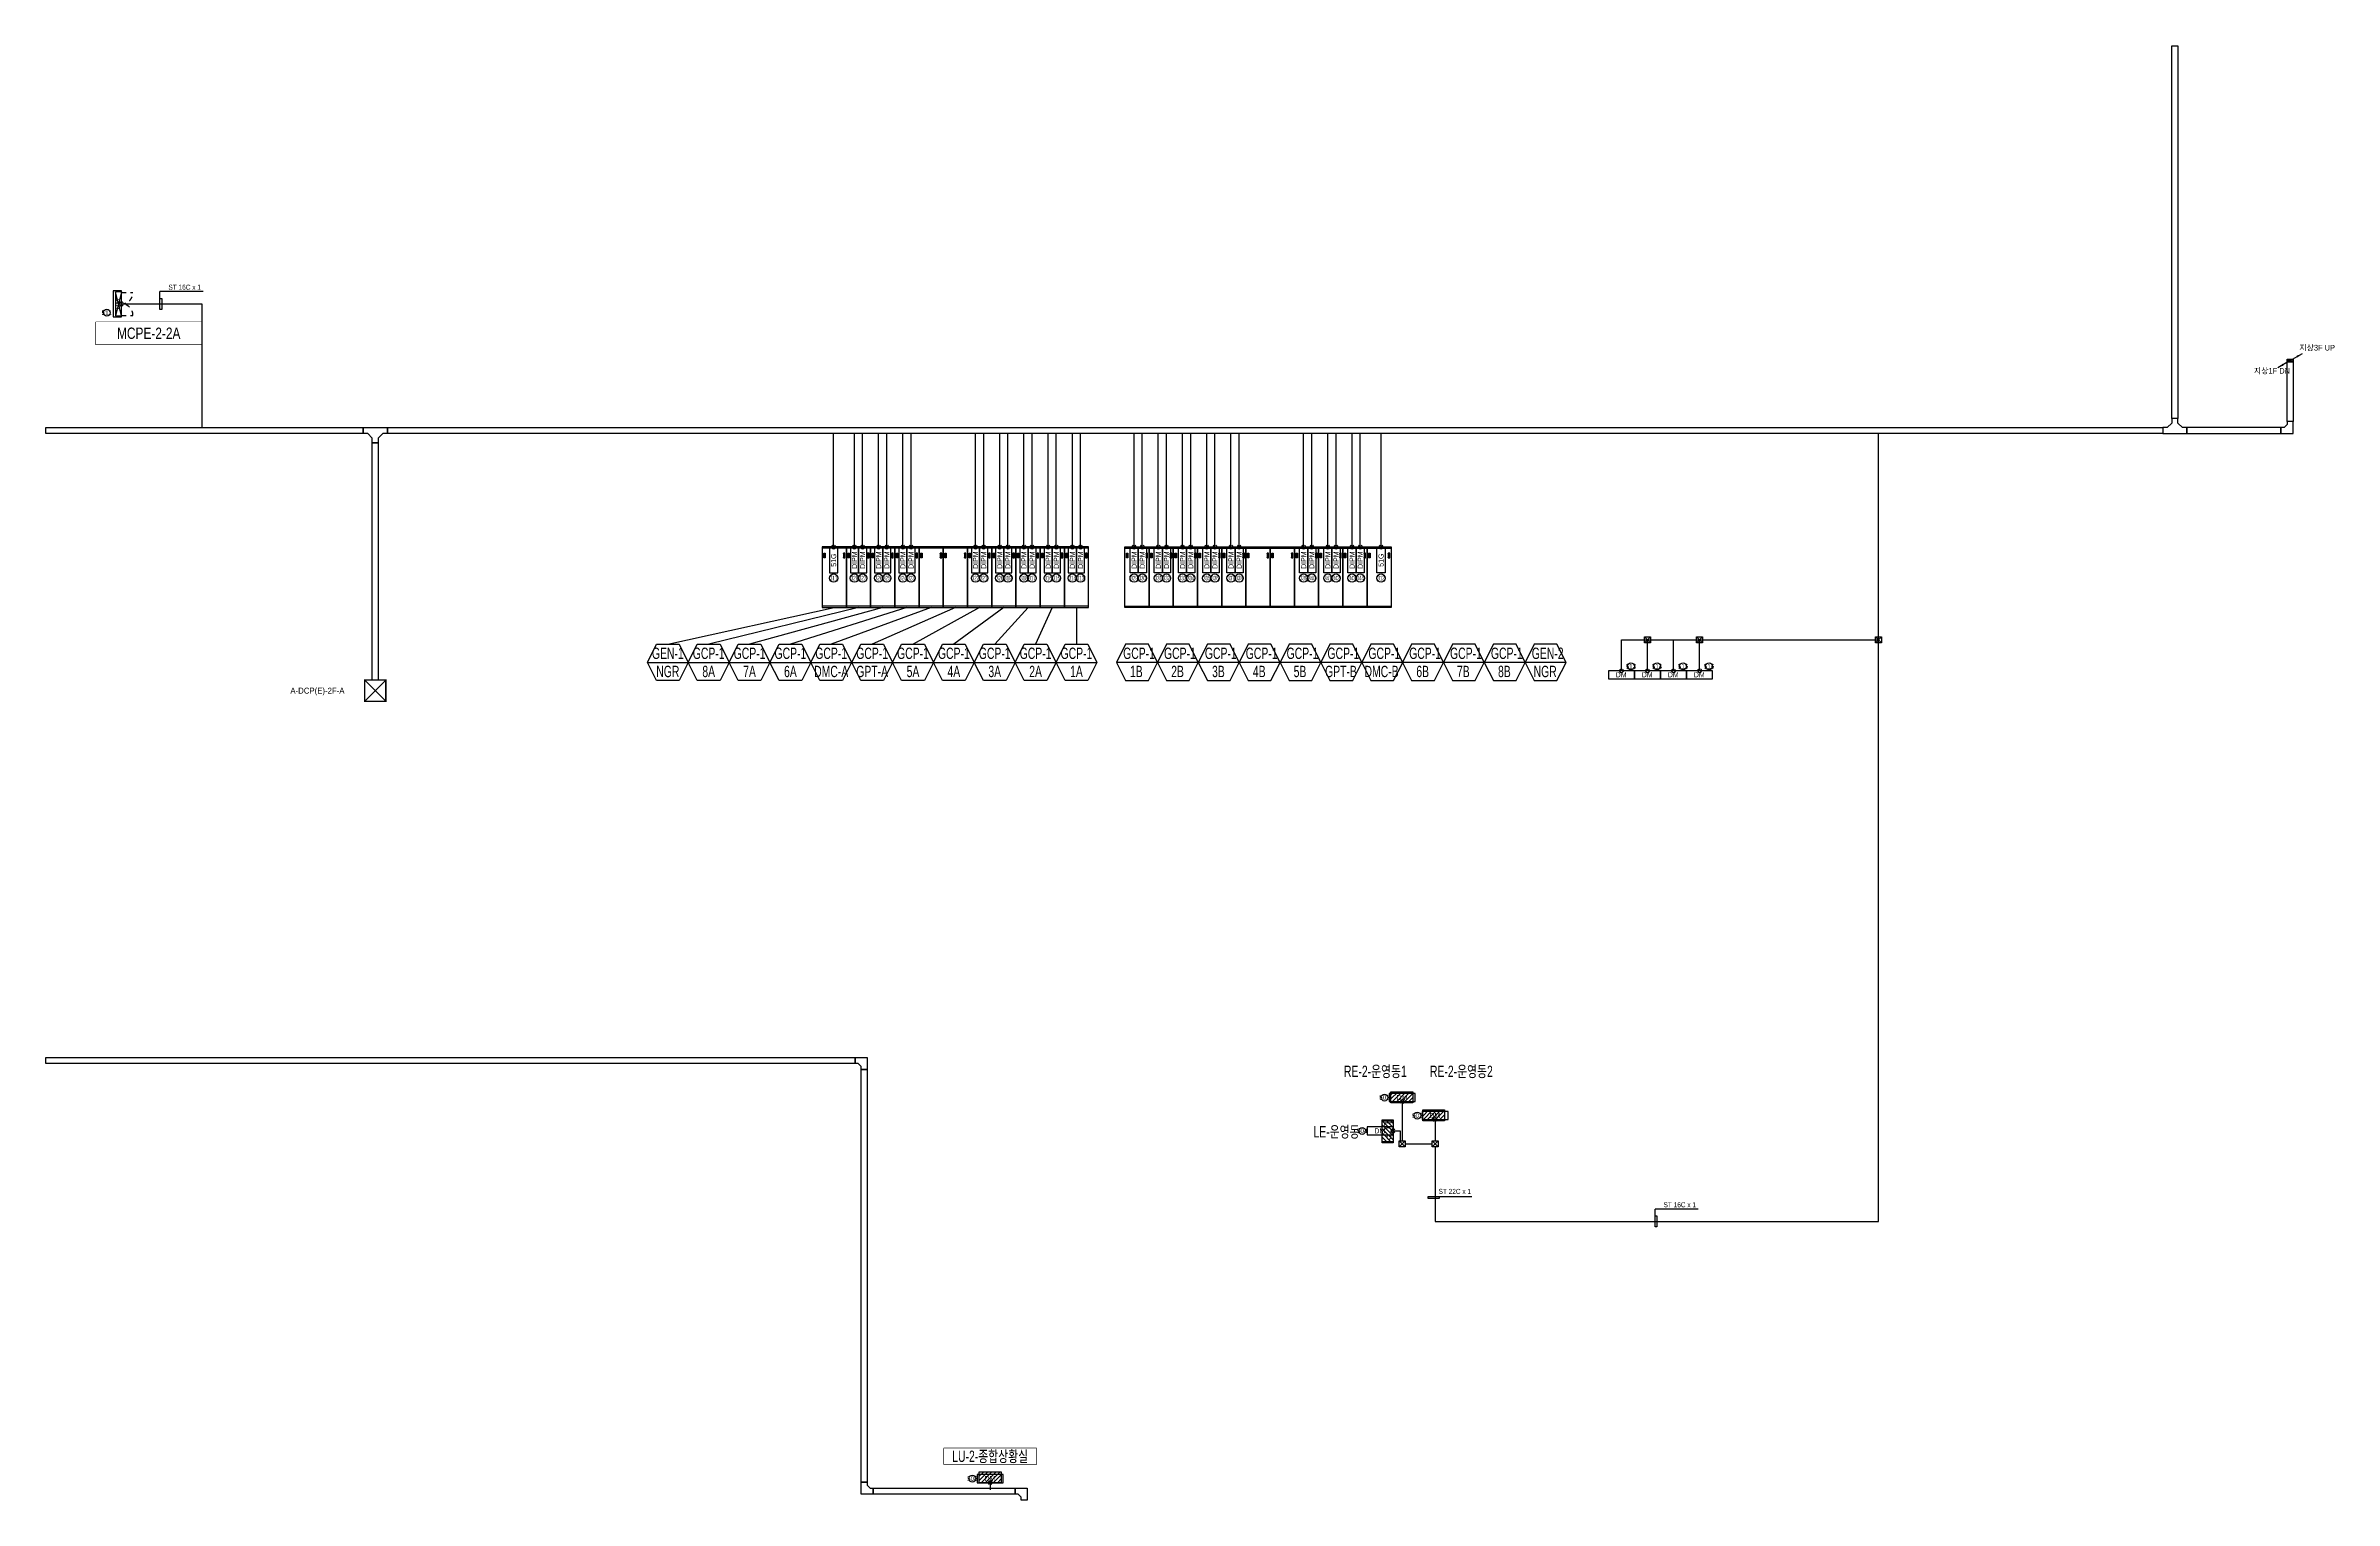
# Model space of a CAD drawing. Header units: millimetres. Extents: x 89450 to 753248, y -530175 to 1209785.
# Drawn here: x 274398 to 350004, y -162539 to -114500 of the extents above; entities that cross this region are included whole.
import ezdxf
from ezdxf.enums import TextEntityAlignment as Align

# ---------------------------------------------------------------- set-up
doc = ezdxf.new("R2010")
doc.units = ezdxf.units.MM
doc.header["$LTSCALE"] = 150
doc.linetypes.add('CONTINOUS', pattern=[0])
doc.linetypes.add('D1', pattern=[3, 1, -1, 1])
for name, color, linetype in [('------00 Switch Gear', 3, 'Continuous'), ('------00 Switch Gear_Number', 1, 'Continuous'), ('------01 Distribution Panel', 3, 'Continuous'), ('------01 Distribution Panel_UPS_Emgency', 232, 'Continuous'), ('------01 Motor Control Panel or Center', 4, 'Continuous'), ('------02 Etc Panel', 3, 'Continuous'), ('-----29 Indicator', 1, 'Continuous'), ('-----99 EPMS CABLE DUCT', 4, 'Continuous'), ('-----99 EPMS CONDUIT', 4, 'Continuous'), ('-----99 EPMS DEVICE', 3, 'Continuous'), ('-----99 EPMS PNL', 6, 'Continuous')]:
    doc.layers.add(name, color=color, linetype=linetype)
doc.styles.add('ELEC', font='')
doc.styles.get('ELEC').set_extended_font_data('Dotum')

# ---------------------------------------------------------------- blocks, each defined once
blk = doc.blocks.new('A02')
h = blk.add_hatch()
h.set_pattern_fill('ANSI31', color=161, scale=25, style=0)
h.set_pattern_definition([(45, (-2000, -19200), (-56.1266, 56.1266), [])])
h.paths.add_polyline_path([(-300, 300), (-300, 0), (300, 0), (300, 300)])
at = {"color": 161}
blk.add_lwpolyline([(300, 0), (-300, 0), (-300, 300), (300, 300)], close=True, dxfattribs=at)
blk = doc.blocks.new('MCP_EQUIPMENT-2')
at = {"color": 161}
for p, q in [((200, 400), (0, -400)), ((200, -400), (0, 400))]:
    blk.add_line(p, q, dxfattribs=at)
at = {"color": 161, "linetype": 'D1'}
for p, q in [((200, 380), (580, 380)), ((200, -380), (580, -380))]:
    blk.add_line(p, q, dxfattribs=at)
at = {"color": 161}
blk.add_lwpolyline([(200, 400), (0, 400), (0, -400), (200, -400)], close=True, dxfattribs=at)
at = {"color": 161, "linetype": 'D1'}
for centre, start, end in [((200, 380), 270, 0), ((200, -380), 0, 90)]:
    blk.add_arc(centre, 380, start, end, dxfattribs=at)
blk = doc.blocks.new('zw$32E')
for p, q in [((100, 0), (0, 0)), ((0, 0), (0, -400)), ((100, -75), (100, 0)), ((175, -150), (100, -75)), ((100, -325), (175, -250)), ((100, -400), (100, -325)), ((250, -150), (175, -150)), ((175, -250), (250, -250)), ((250, -250), (250, -150)), ((0, -400), (100, -400))]:
    blk.add_line(p, q)
blk = doc.blocks.new('A07')
at = {"color": 8}
blk.add_lwpolyline([(-300, 0), (-300, 300), (300, 300), (300, 0)], close=True, dxfattribs=at)
at = {"color": 8, "style": 'ELEC'}
blk.add_text('LCP', height=200, rotation=360, dxfattribs=at).set_placement((0, 150), align=Align.MIDDLE)

msp = doc.modelspace()

# ---------------------------------------------------------------- linework, layer by layer
at = {"layer": '------00 Switch Gear', "color": 161}
for p, q in [((300850, -131090), (300050, -131090)), ((300100, -131410), (300150, -131260)), ((300150, -131410), (300100, -131260)), ((300800, -131410), (300750, -131260)), ((300750, -131410), (300800, -131260)), ((301650, -131090), (300850, -131090)), ((300900, -131410), (300950, -131260)), ((300950, -131410), (300900, -131260)), ((301600, -131410), (301550, -131260)), ((301550, -131410), (301600, -131260)), ((302450, -131090), (301650, -131090)), ((301700, -131410), (301750, -131260)), ((301750, -131410), (301700, -131260)), ((302400, -131410), (302350, -131260)), ((302350, -131410), (302400, -131260)), ((303250, -131090), (302450, -131090)), ((302500, -131410), (302550, -131260)), ((302550, -131410), (302500, -131260)), ((303200, -131410), (303150, -131260)), ((303150, -131410), (303200, -131260)), ((304050, -131090), (303250, -131090)), ((303300, -131410), (303350, -131260)), ((303350, -131410), (303300, -131260)), ((304000, -131410), (303950, -131260)), ((303950, -131410), (304000, -131260)), ((304850, -131090), (304050, -131090)), ((304100, -131410), (304150, -131260)), ((304150, -131410), (304100, -131260)), ((304800, -131410), (304750, -131260)), ((304750, -131410), (304800, -131260)), ((305650, -131090), (304850, -131090)), ((304900, -131410), (304950, -131260)), ((304950, -131410), (304900, -131260)), ((305600, -131410), (305550, -131260)), ((305550, -131410), (305600, -131260)), ((306450, -131090), (305650, -131090)), ((305700, -131410), (305750, -131260)), ((305750, -131410), (305700, -131260)), ((306400, -131410), (306350, -131260)), ((306350, -131410), (306400, -131260)), ((307250, -131090), (306450, -131090)), ((306500, -131410), (306550, -131260)), ((306550, -131410), (306500, -131260)), ((307200, -131410), (307150, -131260)), ((307150, -131410), (307200, -131260)), ((308050, -131090), (307250, -131090)), ((307300, -131410), (307350, -131260)), ((307350, -131410), (307300, -131260)), ((308000, -131410), (307950, -131260)), ((307950, -131410), (308000, -131260)), ((308850, -131090), (308050, -131090)), ((308100, -131410), (308150, -131260)), ((308150, -131410), (308100, -131260)), ((308800, -131410), (308750, -131260)), ((308750, -131410), (308800, -131260)), ((310050, -131090), (310850, -131090)), ((310100, -131410), (310150, -131260)), ((310150, -131410), (310100, -131260)), ((310800, -131410), (310750, -131260)), ((310750, -131410), (310800, -131260)), ((310850, -131090), (311650, -131090)), ((310900, -131410), (310950, -131260)), ((310950, -131410), (310900, -131260)), ((311600, -131410), (311550, -131260)), ((311550, -131410), (311600, -131260)), ((311650, -131090), (312450, -131090)), ((311700, -131410), (311750, -131260)), ((311750, -131410), (311700, -131260)), ((312400, -131410), (312350, -131260)), ((312350, -131410), (312400, -131260)), ((312450, -131090), (313250, -131090)), ((312500, -131410), (312550, -131260)), ((312550, -131410), (312500, -131260)), ((313200, -131410), (313150, -131260)), ((313150, -131410), (313200, -131260)), ((313250, -131090), (314050, -131090)), ((313300, -131410), (313350, -131260)), ((313350, -131410), (313300, -131260)), ((314000, -131410), (313950, -131260)), ((313950, -131410), (314000, -131260)), ((314050, -131090), (314850, -131090)), ((314100, -131410), (314150, -131260)), ((314150, -131410), (314100, -131260)), ((314800, -131410), (314750, -131260)), ((314750, -131410), (314800, -131260)), ((314850, -131090), (315650, -131090)), ((314900, -131410), (314950, -131260)), ((314950, -131410), (314900, -131260)), ((315600, -131410), (315550, -131260)), ((315550, -131410), (315600, -131260)), ((315650, -131090), (316450, -131090)), ((315700, -131410), (315750, -131260)), ((315750, -131410), (315700, -131260)), ((316400, -131410), (316350, -131260)), ((316350, -131410), (316400, -131260)), ((316450, -131090), (317250, -131090)), ((316500, -131410), (316550, -131260)), ((316550, -131410), (316500, -131260)), ((317200, -131410), (317150, -131260)), ((317150, -131410), (317200, -131260)), ((317250, -131090), (318050, -131090)), ((317300, -131410), (317350, -131260)), ((317350, -131410), (317300, -131260)), ((318000, -131410), (317950, -131260)), ((317950, -131410), (318000, -131260)), ((318050, -131090), (318850, -131090)), ((318100, -131410), (318150, -131260)), ((318150, -131410), (318100, -131260)), ((318800, -131410), (318750, -131260)), ((318750, -131410), (318800, -131260)), ((300850, -133008), (300050, -133008)), ((301650, -133008), (300850, -133008)), ((302450, -133008), (301650, -133008)), ((303250, -133008), (302450, -133008)), ((304050, -133008), (303250, -133008)), ((304850, -133008), (304050, -133008)), ((305650, -133008), (304850, -133008)), ((306450, -133008), (305650, -133008)), ((307250, -133008), (306450, -133008)), ((308050, -133008), (307250, -133008)), ((308850, -133008), (308050, -133008)), ((310050, -133008), (310850, -133008)), ((310850, -133008), (311650, -133008)), ((311650, -133008), (312450, -133008)), ((312450, -133008), (313250, -133008)), ((313250, -133008), (314050, -133008)), ((314050, -133008), (314850, -133008)), ((314850, -133008), (315650, -133008)), ((315650, -133008), (316450, -133008)), ((316450, -133008), (317250, -133008)), ((317250, -133008), (318050, -133008)), ((318050, -133008), (318850, -133008))]:
    msp.add_line(p, q, dxfattribs=at)
at = {"layer": '------00 Switch Gear', "color": 161, "elevation": 0}
for points in [[(300850, -131050), (300050, -131050), (300050, -133050), (300850, -133050)], [(300100, -131260), (300150, -131260), (300150, -131410), (300100, -131410)], [(300800, -131260), (300750, -131260), (300750, -131410), (300800, -131410)], [(301650, -131050), (300850, -131050), (300850, -133050), (301650, -133050)], [(300900, -131260), (300950, -131260), (300950, -131410), (300900, -131410)], [(301600, -131260), (301550, -131260), (301550, -131410), (301600, -131410)], [(302450, -131050), (301650, -131050), (301650, -133050), (302450, -133050)], [(301700, -131260), (301750, -131260), (301750, -131410), (301700, -131410)], [(302400, -131260), (302350, -131260), (302350, -131410), (302400, -131410)], [(303250, -131050), (302450, -131050), (302450, -133050), (303250, -133050)], [(302500, -131260), (302550, -131260), (302550, -131410), (302500, -131410)], [(303200, -131260), (303150, -131260), (303150, -131410), (303200, -131410)], [(304050, -131050), (303250, -131050), (303250, -133050), (304050, -133050)], [(303300, -131260), (303350, -131260), (303350, -131410), (303300, -131410)], [(304000, -131260), (303950, -131260), (303950, -131410), (304000, -131410)], [(304850, -131050), (304050, -131050), (304050, -133050), (304850, -133050)], [(304100, -131260), (304150, -131260), (304150, -131410), (304100, -131410)], [(304800, -131260), (304750, -131260), (304750, -131410), (304800, -131410)], [(305650, -131050), (304850, -131050), (304850, -133050), (305650, -133050)], [(304900, -131260), (304950, -131260), (304950, -131410), (304900, -131410)], [(305600, -131260), (305550, -131260), (305550, -131410), (305600, -131410)], [(306450, -131050), (305650, -131050), (305650, -133050), (306450, -133050)], [(305700, -131260), (305750, -131260), (305750, -131410), (305700, -131410)], [(306400, -131260), (306350, -131260), (306350, -131410), (306400, -131410)], [(307250, -131050), (306450, -131050), (306450, -133050), (307250, -133050)], [(306500, -131260), (306550, -131260), (306550, -131410), (306500, -131410)], [(307200, -131260), (307150, -131260), (307150, -131410), (307200, -131410)], [(308050, -131050), (307250, -131050), (307250, -133050), (308050, -133050)], [(307300, -131260), (307350, -131260), (307350, -131410), (307300, -131410)], [(308000, -131260), (307950, -131260), (307950, -131410), (308000, -131410)], [(308850, -131050), (308050, -131050), (308050, -133050), (308850, -133050)], [(308100, -131260), (308150, -131260), (308150, -131410), (308100, -131410)], [(308800, -131260), (308750, -131260), (308750, -131410), (308800, -131410)], [(310050, -131050), (310850, -131050), (310850, -133050), (310050, -133050)], [(310100, -131260), (310150, -131260), (310150, -131410), (310100, -131410)], [(310800, -131260), (310750, -131260), (310750, -131410), (310800, -131410)], [(310850, -131050), (311650, -131050), (311650, -133050), (310850, -133050)], [(310900, -131260), (310950, -131260), (310950, -131410), (310900, -131410)], [(311600, -131260), (311550, -131260), (311550, -131410), (311600, -131410)], [(311650, -131050), (312450, -131050), (312450, -133050), (311650, -133050)], [(311700, -131260), (311750, -131260), (311750, -131410), (311700, -131410)], [(312400, -131260), (312350, -131260), (312350, -131410), (312400, -131410)], [(312450, -131050), (313250, -131050), (313250, -133050), (312450, -133050)], [(312500, -131260), (312550, -131260), (312550, -131410), (312500, -131410)], [(313200, -131260), (313150, -131260), (313150, -131410), (313200, -131410)], [(313250, -131050), (314050, -131050), (314050, -133050), (313250, -133050)], [(313300, -131260), (313350, -131260), (313350, -131410), (313300, -131410)], [(314000, -131260), (313950, -131260), (313950, -131410), (314000, -131410)], [(314050, -131050), (314850, -131050), (314850, -133050), (314050, -133050)], [(314100, -131260), (314150, -131260), (314150, -131410), (314100, -131410)], [(314800, -131260), (314750, -131260), (314750, -131410), (314800, -131410)], [(314850, -131050), (315650, -131050), (315650, -133050), (314850, -133050)], [(314900, -131260), (314950, -131260), (314950, -131410), (314900, -131410)], [(315600, -131260), (315550, -131260), (315550, -131410), (315600, -131410)], [(315650, -131050), (316450, -131050), (316450, -133050), (315650, -133050)], [(315700, -131260), (315750, -131260), (315750, -131410), (315700, -131410)], [(316400, -131260), (316350, -131260), (316350, -131410), (316400, -131410)], [(316450, -131050), (317250, -131050), (317250, -133050), (316450, -133050)], [(316500, -131260), (316550, -131260), (316550, -131410), (316500, -131410)], [(317200, -131260), (317150, -131260), (317150, -131410), (317200, -131410)], [(317250, -131050), (318050, -131050), (318050, -133050), (317250, -133050)], [(317300, -131260), (317350, -131260), (317350, -131410), (317300, -131410)], [(318000, -131260), (317950, -131260), (317950, -131410), (318000, -131410)], [(318050, -131050), (318850, -131050), (318850, -133050), (318050, -133050)], [(318100, -131260), (318150, -131260), (318150, -131410), (318100, -131410)], [(318800, -131260), (318750, -131260), (318750, -131410), (318800, -131410)]]:
    msp.add_lwpolyline(points, close=True, dxfattribs=at)
at = {"layer": '------00 Switch Gear_Number', "color": 1, "elevation": 0}
for points in [[(294275, -134866), (295625, -134866), (295326, -135466), (294574, -135466), (294275, -134866), (294574, -134266), (295326, -134266), (295625, -134866)], [(295625, -134866), (296975, -134866), (296676, -135466), (295924, -135466), (295625, -134866), (295924, -134266), (296676, -134266), (296975, -134866)], [(296975, -134866), (298325, -134866), (298026, -135466), (297274, -135466), (296975, -134866), (297274, -134266), (298026, -134266), (298325, -134866)], [(298325, -134866), (299675, -134866), (299376, -135466), (298624, -135466), (298325, -134866), (298624, -134266), (299376, -134266), (299675, -134866)], [(299672, -134866), (301022, -134866), (300723, -135466), (299971, -135466), (299672, -134866), (299971, -134266), (300723, -134266), (301022, -134866)], [(301025, -134866), (302375, -134866), (302076, -135466), (301324, -135466), (301025, -134866), (301324, -134266), (302076, -134266), (302375, -134866)], [(302375, -134866), (303725, -134866), (303426, -135466), (302674, -135466), (302375, -134866), (302674, -134266), (303426, -134266), (303725, -134866)], [(303725, -134866), (305075, -134866), (304776, -135466), (304024, -135466), (303725, -134866), (304024, -134266), (304776, -134266), (305075, -134866)], [(305075, -134866), (306425, -134866), (306126, -135466), (305374, -135466), (305075, -134866), (305374, -134266), (306126, -134266), (306425, -134866)], [(306425, -134866), (307775, -134866), (307476, -135466), (306724, -135466), (306425, -134866), (306724, -134266), (307476, -134266), (307775, -134866)], [(307775, -134866), (309125, -134866), (308826, -135466), (308074, -135466), (307775, -134866), (308074, -134266), (308826, -134266), (309125, -134866)], [(311125, -134866), (309775, -134866), (310074, -135466), (310826, -135466), (311125, -134866), (310826, -134266), (310074, -134266), (309775, -134866)], [(312475, -134866), (311125, -134866), (311424, -135466), (312176, -135466), (312475, -134866), (312176, -134266), (311424, -134266), (311125, -134866)], [(313825, -134866), (312475, -134866), (312774, -135466), (313526, -135466), (313825, -134866), (313526, -134266), (312774, -134266), (312475, -134866)], [(315175, -134866), (313825, -134866), (314124, -135466), (314876, -135466), (315175, -134866), (314876, -134266), (314124, -134266), (313825, -134866)], [(316525, -134866), (315175, -134866), (315474, -135466), (316226, -135466), (316525, -134866), (316226, -134266), (315474, -134266), (315175, -134866)], [(317875, -134866), (316525, -134866), (316824, -135466), (317576, -135466), (317875, -134866), (317576, -134266), (316824, -134266), (316525, -134866)], [(319228, -134866), (317878, -134866), (318177, -135466), (318929, -135466), (319228, -134866), (318929, -134266), (318177, -134266), (317878, -134866)], [(320575, -134866), (319225, -134866), (319524, -135466), (320276, -135466), (320575, -134866), (320276, -134266), (319524, -134266), (319225, -134866)], [(321925, -134866), (320575, -134866), (320874, -135466), (321626, -135466), (321925, -134866), (321626, -134266), (320874, -134266), (320575, -134866)], [(323275, -134866), (321925, -134866), (322224, -135466), (322976, -135466), (323275, -134866), (322976, -134266), (322224, -134266), (321925, -134866)], [(324625, -134866), (323275, -134866), (323574, -135466), (324326, -135466), (324625, -134866), (324326, -134266), (323574, -134266), (323275, -134866)]]:
    msp.add_lwpolyline(points, dxfattribs=at)
at = {"layer": '------01 Distribution Panel_UPS_Emgency', "color": 1, "elevation": 0}
msp.add_lwpolyline([(304073, -161350), (307128, -161350), (307128, -160825), (304073, -160825)], close=True, dxfattribs=at)
at = {"layer": '------01 Motor Control Panel or Center', "linetype": 'CONTINOUS', "elevation": 0}
msp.add_lwpolyline([(279552, -123625), (279552, -124365), (276048, -124365), (276048, -123625)], close=True, dxfattribs=at)
at = {"layer": '-----29 Indicator'}
for centre, radius in [((300427, -132082), 136), ((301115, -132082), 136), ((301385, -132082), 136), ((301915, -132082), 136), ((302185, -132082), 136), ((302715, -132082), 136), ((302985, -132082), 136), ((305115, -132082), 136), ((305385, -132082), 136), ((305915, -132082), 136), ((306185, -132082), 136), ((306715, -132082), 136), ((306985, -132082), 136), ((307515, -132082), 136), ((307785, -132082), 136), ((308315, -132082), 136), ((308585, -132082), 136), ((310355, -132082), 136), ((310625, -132082), 136), ((311155, -132082), 136), ((311425, -132082), 136), ((311955, -132082), 136), ((312225, -132082), 136), ((312755, -132082), 136), ((313025, -132082), 136), ((313555, -132082), 136), ((313825, -132082), 136), ((315955, -132082), 136), ((316225, -132082), 136), ((316755, -132082), 136), ((317025, -132082), 136), ((317555, -132082), 136), ((317825, -132082), 136), ((318513, -132082), 136), ((326770, -134996), 114), ((327631, -134996), 114), ((328491, -134996), 114), ((329351, -134996), 114), ((318626, -149239), 114), ((319710, -149834), 114)]:
    msp.add_circle(centre, radius, dxfattribs=at)
at = {"layer": '-----99 EPMS CABLE DUCT'}
for p, q in [((348545, -124900), (348951, -124666)), ((348545, -124900), (348139, -125134)), ((348455, -124860), (348635, -124940)), ((348455, -124940), (348635, -124860)), ((326456, -134124), (334949, -134124))]:
    msp.add_line(p, q, dxfattribs=at)
for points in [[(344639, -114500), (344839, -114500), (344839, -126811), (344639, -126811)], [(348445, -124850), (348645, -124850), (348645, -126911), (348445, -126911)], [(285185, -127611), (285385, -127611), (285385, -135450), (285185, -135450)], [(274398, -147916), (301135, -147916), (301135, -148116), (274398, -148116)], [(301335, -148316), (301535, -148316), (301535, -161939), (301335, -161939)], [(301735, -162139), (306425, -162139), (306425, -162339), (301735, -162339)]]:
    msp.add_lwpolyline(points, close=True, dxfattribs=at)
at = {"layer": '-----99 EPMS CABLE DUCT', "elevation": 0}
for points in [[(348951, -124666, 0, 70, 0), (348775, -124767, 40, 40, 0)], [(348139, -125134, 0, 70, 0), (348315, -125033, 40, 40, 0)]]:
    msp.add_lwpolyline(points, format="xyseb", dxfattribs=at)
for points in [[(348445, -124850), (348645, -124850), (348645, -124950), (348445, -124950)], [(348455, -124860), (348635, -124860), (348635, -124940), (348455, -124940)], [(274398, -127111), (284885, -127111), (284885, -127311), (274398, -127311)], [(285685, -127111), (344339, -127111), (344339, -127311), (285685, -127311)], [(348245, -127111), (345139, -127111), (345139, -127311), (348245, -127311)]]:
    msp.add_lwpolyline(points, close=True, dxfattribs=at)
msp.add_lwpolyline([(348245, -127111), (348245, -127311), (348645, -127311), (348645, -126911), (348445, -126911), (348445, -127011), (348345, -127111), (348245, -127111)], dxfattribs=at)
at = {"layer": '-----99 EPMS CABLE DUCT'}
for points in [[(301135, -148116), (301135, -147916), (301535, -147916), (301535, -148316), (301335, -148316), (301335, -148216), (301235, -148116), (301135, -148116)], [(301735, -162139), (301735, -162339), (301335, -162339), (301335, -161939), (301535, -161939), (301535, -162039), (301635, -162139), (301735, -162139)], [(306425, -162339), (306425, -162139), (306825, -162139), (306825, -162539), (306625, -162539), (306625, -162439), (306525, -162339), (306425, -162339)]]:
    msp.add_lwpolyline(points, dxfattribs=at)
msp.add_circle((348545, -124900), 10, dxfattribs=at)
at = {"layer": '-----99 EPMS CONDUIT'}
for p, q in [((276900, -123025), (279556, -123025)), ((278168, -123207), (278168, -122616)), ((279596, -122616), (278168, -122616)), ((300427, -131050), (300427, -127311, 0)), ((301115, -131050), (301115, -127311, 0)), ((301385, -131050), (301385, -127311, 0)), ((301915, -131050), (301915, -127311, 0)), ((302185, -131050), (302185, -127311, 0)), ((302715, -131050), (302715, -127311, 0)), ((302985, -131050), (302985, -127311, 0)), ((305115, -131050), (305115, -127311, 0)), ((305385, -131050), (305385, -127311, 0)), ((305915, -131050), (305915, -127311, 0)), ((306185, -131050), (306185, -127311, 0)), ((306715, -131050), (306715, -127311, 0)), ((306985, -131050), (306985, -127311, 0)), ((307515, -131050), (307515, -127311, 0)), ((307785, -131050), (307785, -127311, 0)), ((308315, -131050), (308315, -127311, 0)), ((308585, -131050), (308585, -127311, 0)), ((310355, -131050), (310355, -127311, 0)), ((310625, -131050), (310625, -127311, 0)), ((311155, -131050), (311155, -127311, 0)), ((311425, -131050), (311425, -127311, 0)), ((311955, -131050), (311955, -127311, 0)), ((312225, -131050), (312225, -127311, 0)), ((312755, -131050), (312755, -127311, 0)), ((313025, -131050), (313025, -127311, 0)), ((313555, -131050), (313555, -127311, 0)), ((313825, -131050), (313825, -127311, 0)), ((315955, -131050), (315955, -127311, 0)), ((316225, -131050), (316225, -127311, 0)), ((316755, -131050), (316755, -127311, 0)), ((317025, -131050), (317025, -127311, 0)), ((317555, -131050), (317555, -127311, 0)), ((317825, -131050), (317825, -127311, 0)), ((318513, -131050), (318513, -127311, 0)), ((334949, -153331), (334949, -127311)), ((326456, -135140), (326456, -134124)), ((327416, -134024), (327216, -134224)), ((327216, -134024), (327416, -134224)), ((327316, -135140), (327316, -134124)), ((328176, -135140), (328176, -134124)), ((329136, -134024), (328936, -134224)), ((328936, -134024), (329136, -134224)), ((329036, -135140), (329036, -134124)), ((335049, -134024), (334849, -134224)), ((334849, -134024), (335049, -134224)), ((319215, -149373), (319215, -150671)), ((318910, -150340), (319143, -150340)), ((319143, -150340), (319143, -150671)), ((320299, -149969), (320299, -150671)), ((319315, -150671), (319115, -150871)), ((319115, -150671), (319315, -150871)), ((319315, -150771), (320199, -150771)), ((320399, -150671), (320199, -150871)), ((320199, -150671), (320399, -150871)), ((320299, -150871), (320299, -153331)), ((320072, -152510), (321507, -152510)), ((320299, -153331), (334949, -153331)), ((327564, -153513), (327564, -152923)), ((328992, -152923), (327564, -152923)), ((305600, -161960), (305600, -162193))]:
    msp.add_line(p, q, dxfattribs=at)
at = {"layer": '-----99 EPMS CONDUIT', "elevation": 0}
for points in [[(278168, -123207), (278168, -122843), (278228, -122843), (278228, -123207)], [(327216, -134024), (327416, -134024), (327416, -134224), (327216, -134224)], [(328936, -134024), (329136, -134024), (329136, -134224), (328936, -134224)], [(334849, -134024), (335049, -134024), (335049, -134224), (334849, -134224)], [(319115, -150671), (319315, -150671), (319315, -150871), (319115, -150871)], [(320199, -150671), (320399, -150671), (320399, -150871), (320199, -150871)], [(320072, -152510), (320435, -152510), (320435, -152570), (320072, -152570)], [(327564, -153513), (327564, -153150), (327624, -153150), (327624, -153513)]]:
    msp.add_lwpolyline(points, close=True, dxfattribs=at)
at = {"layer": '-----99 EPMS CONDUIT'}
for centre, start, end in [((276900, -123025), 30, 330), ((300427, -131050), 120, 60), ((301115, -131050), 120, 60), ((301385, -131050), 120, 60), ((301915, -131050), 120, 60), ((302185, -131050), 120, 60), ((302715, -131050), 120, 60), ((302985, -131050), 120, 60), ((305115, -131050), 120, 60), ((305385, -131050), 120, 60), ((305915, -131050), 120, 60), ((306185, -131050), 120, 60), ((306715, -131050), 120, 60), ((306985, -131050), 120, 60), ((307515, -131050), 120, 60), ((307785, -131050), 120, 60), ((308315, -131050), 120, 60), ((308585, -131050), 120, 60), ((310355, -131050), 120, 60), ((310625, -131050), 120, 60), ((311155, -131050), 120, 60), ((311425, -131050), 120, 60), ((311955, -131050), 120, 60), ((312225, -131050), 120, 60), ((312755, -131050), 120, 60), ((313025, -131050), 120, 60), ((313555, -131050), 120, 60), ((313825, -131050), 120, 60), ((315955, -131050), 120, 60), ((316225, -131050), 120, 60), ((316755, -131050), 120, 60), ((317025, -131050), 120, 60), ((317555, -131050), 120, 60), ((317825, -131050), 120, 60), ((318513, -131050), 120, 60), ((326456, -135140), 120, 60), ((327316, -135140), 120, 60), ((328176, -135140), 120, 60), ((329036, -135140), 120, 60), ((319215, -149373), 300, 240), ((318910, -150340), 30, 330), ((320299, -149969), 300, 240), ((305600, -161960), 300, 240)]:
    msp.add_arc(centre, 63.8, start, end, dxfattribs=at)
at = {"layer": '-----99 EPMS DEVICE', "elevation": 0}
for points in [[(300293, -131050), (300293, -131910), (300562, -131910), (300562, -131050)], [(300980, -131050), (300980, -131910), (301250, -131910), (301250, -131050)], [(301250, -131050), (301250, -131910), (301520, -131910), (301520, -131050)], [(301780, -131050), (301780, -131910), (302050, -131910), (302050, -131050)], [(302050, -131050), (302050, -131910), (302320, -131910), (302320, -131050)], [(302580, -131050), (302580, -131910), (302850, -131910), (302850, -131050)], [(302850, -131050), (302850, -131910), (303120, -131910), (303120, -131050)], [(304980, -131050), (304980, -131910), (305250, -131910), (305250, -131050)], [(305250, -131050), (305250, -131910), (305520, -131910), (305520, -131050)], [(305780, -131050), (305780, -131910), (306050, -131910), (306050, -131050)], [(306050, -131050), (306050, -131910), (306320, -131910), (306320, -131050)], [(306580, -131050), (306580, -131910), (306850, -131910), (306850, -131050)], [(306850, -131050), (306850, -131910), (307120, -131910), (307120, -131050)], [(307380, -131050), (307380, -131910), (307650, -131910), (307650, -131050)], [(307650, -131050), (307650, -131910), (307920, -131910), (307920, -131050)], [(308180, -131050), (308180, -131910), (308450, -131910), (308450, -131050)], [(308450, -131050), (308450, -131910), (308720, -131910), (308720, -131050)], [(310490, -131050), (310490, -131910), (310220, -131910), (310220, -131050)], [(310760, -131050), (310760, -131910), (310490, -131910), (310490, -131050)], [(311290, -131050), (311290, -131910), (311020, -131910), (311020, -131050)], [(311560, -131050), (311560, -131910), (311290, -131910), (311290, -131050)], [(312090, -131050), (312090, -131910), (311820, -131910), (311820, -131050)], [(312360, -131050), (312360, -131910), (312090, -131910), (312090, -131050)], [(312890, -131050), (312890, -131910), (312620, -131910), (312620, -131050)], [(313160, -131050), (313160, -131910), (312890, -131910), (312890, -131050)], [(313690, -131050), (313690, -131910), (313420, -131910), (313420, -131050)], [(313960, -131050), (313960, -131910), (313690, -131910), (313690, -131050)], [(316090, -131050), (316090, -131910), (315820, -131910), (315820, -131050)], [(316360, -131050), (316360, -131910), (316090, -131910), (316090, -131050)], [(316890, -131050), (316890, -131910), (316620, -131910), (316620, -131050)], [(317160, -131050), (317160, -131910), (316890, -131910), (316890, -131050)], [(317690, -131050), (317690, -131910), (317420, -131910), (317420, -131050)], [(317960, -131050), (317960, -131910), (317690, -131910), (317690, -131050)], [(318648, -131050), (318648, -131910), (318378, -131910), (318378, -131050)]]:
    msp.add_lwpolyline(points, close=True, dxfattribs=at)
at = {"layer": '-----99 EPMS DEVICE', "color": 2, "elevation": 0}
for points in [[(326886, -135140), (326026, -135140), (326026, -135410), (326886, -135410)], [(327746, -135140), (326886, -135140), (326886, -135410), (327746, -135410)], [(328606, -135140), (327746, -135140), (327746, -135410), (328606, -135410)], [(329466, -135140), (328606, -135140), (328606, -135410), (329466, -135410)], [(319645, -149104), (318785, -149104), (318785, -149373), (319645, -149373)], [(320729, -149699), (319869, -149699), (319869, -149969), (320729, -149969)]]:
    msp.add_lwpolyline(points, close=True, dxfattribs=at)
at = {"layer": '-----99 EPMS PNL'}
for p, q in [((284935, -135450), (285635, -136150)), ((284935, -136150), (285635, -135450))]:
    msp.add_line(p, q, dxfattribs=at)
at = {"layer": '-----99 EPMS PNL', "const_width": 1, "elevation": 0}
msp.add_lwpolyline([(282289, -135981), (282289, -135620), (284460, -135620), (284460, -135981)], close=True, dxfattribs=at)
at = {"layer": '-----99 EPMS PNL', "const_width": 50}
msp.add_lwpolyline([(284935, -135450), (285635, -135450), (285635, -136150), (284935, -136150)], close=True, dxfattribs=at)
for p, q in [((294950, -134266), (300450, -133050)), ((301250, -133050), (296300, -134266)), ((302050, -133050), (297650, -134266)), ((302850, -133050), (299000, -134266)), ((303650, -133050), (300347, -134266)), ((304450, -133050), (301700, -134266)), ((305250, -133050), (303050, -134266)), ((306050, -133050), (304400, -134266)), ((306850, -133050), (305750, -134266)), ((307650, -133050), (307100, -134266)), ((308450, -133050), (308450, -134266))]:
    msp.add_line(p, q)

# ---------------------------------------------------------------- block references
at = {"layer": '------01 Distribution Panel', "xscale": 1.2, "yscale": 1.2, "zscale": 1.2}
for p in [(319200, -149410), (320250, -150010)]:
    msp.add_blockref('A02', p, dxfattribs=at)
at = {"layer": '------01 Distribution Panel_UPS_Emgency', "xscale": 1.2, "yscale": 1.2, "zscale": 1.2, "rotation": 180}
msp.add_blockref('A02', (305600, -161600), dxfattribs=at)
at = {"layer": '-----99 EPMS CABLE DUCT', "yscale": 2, "zscale": 2}
for p, xscale, rotation in [((344339, -127311), 2, 90.00000000000001), ((284885, -127111), -2, 89.99999999999993)]:
    msp.add_blockref('zw$32E', p, dxfattribs=dict(at, xscale=xscale, rotation=rotation))

# ---------------------------------------------------------------- texts
at = {"layer": '------00 Switch Gear_Number', "color": 7, "style": 'ELEC', "width": 0.7}
for s, p in [('GEN-1', (294950, -134566)), ('GCP-1', (296300, -134566)), ('GCP-1', (297650, -134566)), ('GCP-1', (299000, -134566)), ('GCP-1', (300347, -134566)), ('GCP-1', (301700, -134566)), ('GCP-1', (303050, -134566)), ('GCP-1', (304400, -134566)), ('GCP-1', (305750, -134566)), ('GCP-1', (307100, -134566)), ('GCP-1', (308450, -134566)), ('GCP-1', (310518, -134566)), ('GCP-1', (311868, -134566)), ('GCP-1', (313218, -134566)), ('GCP-1', (314568, -134566)), ('GCP-1', (315918, -134566)), ('GCP-1', (317268, -134566)), ('GCP-1', (318621, -134566)), ('GCP-1', (319968, -134566)), ('GCP-1', (321318, -134566)), ('GCP-1', (322668, -134566)), ('GEN-2', (324018, -134566)), ('NGR', (294950, -135166)), ('8A', (296300, -135166)), ('7A', (297650, -135166)), ('6A', (299000, -135166)), ('DMC-A', (300347, -135166)), ('GPT-A', (301700, -135166)), ('5A', (303050, -135166)), ('4A', (304400, -135166)), ('3A', (305750, -135166)), ('2A', (307100, -135166)), ('1A', (308450, -135166)), ('1B', (310428, -135166)), ('2B', (311790, -135166)), ('3B', (313140, -135166)), ('4B', (314489, -135166)), ('5B', (315836, -135166)), ('GPT-B', (317189, -135166)), ('DMC-B', (318530, -135166)), ('6B', (319888, -135166)), ('7B', (321231, -135166)), ('8B', (322588, -135166)), ('NGR', (323936, -135166))]:
    msp.add_text(s, height=375, dxfattribs=at).set_placement(p, align=Align.MIDDLE_CENTER)
at = {"layer": '-----29 Indicator', "style": 'ELEC', "width": 0.6}
for s, p in [('311', (300427, -132082)), ('328', (301115, -132082)), ('327', (301385, -132082)), ('326', (301915, -132082)), ('325', (302185, -132082)), ('324', (302715, -132082)), ('323', (302985, -132082)), ('322', (305115, -132082)), ('321', (305385, -132082)), ('320', (305915, -132082)), ('319', (306185, -132082)), ('318', (306715, -132082)), ('317', (306985, -132082)), ('316', (307515, -132082)), ('315', (307785, -132082)), ('314', (308315, -132082)), ('313', (308585, -132082)), ('329', (310355, -132082)), ('330', (310625, -132082)), ('331', (311155, -132082)), ('332', (311425, -132082)), ('333', (311955, -132082)), ('334', (312225, -132082)), ('335', (312755, -132082)), ('336', (313025, -132082)), ('337', (313555, -132082)), ('338', (313825, -132082)), ('339', (315955, -132082)), ('340', (316225, -132082)), ('341', (316755, -132082)), ('342', (317025, -132082)), ('343', (317555, -132082)), ('344', (317825, -132082)), ('312', (318513, -132082))]:
    msp.add_text(s, height=150, rotation=360, dxfattribs=at).set_placement(p, align=Align.MIDDLE_CENTER)
at = {"layer": '-----29 Indicator', "style": 'ELEC'}
for s, p in [('513', (326770, -134996)), ('514', (327631, -134996)), ('515', (328491, -134996)), ('516', (329351, -134996))]:
    msp.add_text(s, height=150, rotation=360, dxfattribs=at).set_placement(p, align=Align.MIDDLE_CENTER)
for s, p in [('501', (318626, -149239)), ('502', (319710, -149834)), ('508', (305011, -161825))]:
    msp.add_text(s, height=150, dxfattribs=at).set_placement(p, align=Align.MIDDLE_CENTER)
at = {"layer": '-----99 EPMS CABLE DUCT', "style": 'ELEC'}
for s, p in [('지상3F UP', (348850, -124566)), ('지상1F DN', (347349, -125331))]:
    msp.add_text(s, height=187.7, dxfattribs=at).set_placement(p)
at = {"layer": '-----99 EPMS CONDUIT', "style": 'ELEC', "width": 0.8}
for s, p in [('ST 16C x 1', (278988, -122474)), ('ST 22C x 1', (320950, -152339)), ('ST 16C x 1', (328383, -152780))]:
    msp.add_text(s, height=168, dxfattribs=at).set_placement(p, align=Align.MIDDLE_CENTER)
at = {"layer": '-----99 EPMS DEVICE', "color": 2, "style": 'ELEC', "width": 0.9}
msp.add_text('DM', height=168, rotation=90, dxfattribs=at).set_placement((276765, -123034), align=Align.MIDDLE)
at = {"layer": '-----99 EPMS DEVICE', "style": 'ELEC', "width": 0.9}
for s, p in [('51G', (300427, -131489)), ('DIPM', (301115, -131489)), ('DIPM', (301384, -131489)), ('DIPM', (301915, -131489)), ('DIPM', (302184, -131489)), ('DIPM', (302715, -131489)), ('DIPM', (302984, -131489)), ('DIPM', (305115, -131489)), ('DIPM', (305384, -131489)), ('DIPM', (305915, -131489)), ('DIPM', (306184, -131489)), ('DIPM', (306715, -131489)), ('DIPM', (306984, -131489)), ('DIPM', (307515, -131489)), ('DIPM', (307784, -131489)), ('DIPM', (308315, -131489)), ('DIPM', (308584, -131489)), ('DIPM', (310356, -131489)), ('DIPM', (310625, -131489)), ('DIPM', (311156, -131489)), ('DIPM', (311425, -131489)), ('DIPM', (311956, -131489)), ('DIPM', (312225, -131489)), ('DIPM', (312756, -131489)), ('DIPM', (313025, -131489)), ('DIPM', (313556, -131489)), ('DIPM', (313825, -131489)), ('DIPM', (315956, -131489)), ('DIPM', (316225, -131489)), ('DIPM', (316756, -131489)), ('DIPM', (317025, -131489)), ('DIPM', (317556, -131489)), ('DIPM', (317825, -131489)), ('51G', (318513, -131489))]:
    msp.add_text(s, height=168, rotation=90, dxfattribs=at).set_placement(p, align=Align.MIDDLE)
at = {"layer": '-----99 EPMS DEVICE', "color": 2, "style": 'ELEC', "width": 0.9}
for p in [(326447, -135275), (327307, -135275), (328167, -135275), (329027, -135275), (319206, -149238), (320290, -149833), (305591, -161825)]:
    msp.add_text('DM', height=168, dxfattribs=at).set_placement(p, align=Align.MIDDLE)
at = {"layer": '-----99 EPMS PNL', "style": 'ELEC'}
msp.add_text('A-DCP(E)-2F-A', height=196.83, dxfattribs=at).set_placement((283374, -135800), align=Align.MIDDLE_CENTER)

# ---------------------------------------------------------------- wipeouts: each hides what was drawn before it
at = {"color": 1}
for points in [[(319909, -148635), (322425, -148635), (322425, -148110), (319909, -148110)], [(315784, -150633), (318300, -150633), (318300, -150108), (315784, -150108)]]:
    msp.add_wipeout(points, dxfattribs=at).dxf.layer = '------01 Distribution Panel'

# ---------------------------------------------------------------- next in the draw order: linework, layer by layer
at = {"layer": '-----29 Indicator'}
msp.add_circle((317891, -150340), 114, dxfattribs=at)
at = {"layer": '-----99 EPMS DEVICE', "color": 2, "elevation": 0}
msp.add_lwpolyline([(318910, -150205), (318050, -150205), (318050, -150475), (318910, -150475)], close=True, dxfattribs=at)

# ---------------------------------------------------------------- next in the draw order: block references
at = {"layer": '------01 Distribution Panel', "xscale": 1.2, "yscale": 1.2, "zscale": 1.2, "rotation": 90}
msp.add_blockref('A02', (318910, -150370), dxfattribs=at)
at = {"layer": '------02 Etc Panel', "color": 8, "xscale": 1.2, "yscale": 1.2, "zscale": 1.2, "rotation": 270}
msp.add_blockref('A07', (318550, -150340), dxfattribs=at)

# ---------------------------------------------------------------- next in the draw order: texts
at = {"layer": '------01 Distribution Panel', "style": 'ELEC', "width": 0.7}
for s, p in [('RE-2-운영동2', (321167, -148373)), ('LE-운영동', (317042, -150370))]:
    msp.add_text(s, height=375, dxfattribs=at).set_placement(p, align=Align.MIDDLE_CENTER)
at = {"layer": '-----29 Indicator', "style": 'ELEC'}
msp.add_text('504', height=150, dxfattribs=at).set_placement((317891, -150340), align=Align.MIDDLE_CENTER)
at = {"layer": '-----99 EPMS DEVICE', "color": 2, "style": 'ELEC', "width": 0.9}
msp.add_text('DM', height=168, dxfattribs=at).set_placement((318471, -150340), align=Align.MIDDLE)

# ---------------------------------------------------------------- next in the draw order: wipeouts: each hides what was drawn before it
at = {"color": 1}
for points, layer in [([(317068, -148635), (319584, -148635), (319584, -148110), (317068, -148110)], '------01 Distribution Panel'), ([(304073, -161350), (307128, -161350), (307128, -160825), (304073, -160825)], '------01 Distribution Panel_UPS_Emgency'), ([(276048, -123625), (279552, -123625), (279552, -124365), (276048, -124365)], '------01 Motor Control Panel or Center')]:
    msp.add_wipeout(points, dxfattribs=at).dxf.layer = layer

# ---------------------------------------------------------------- next in the draw order: linework, layer by layer
at = {"layer": '-----29 Indicator'}
for centre in [(276415, -123318), (305011, -161825)]:
    msp.add_circle(centre, 114, dxfattribs=at)
at = {"layer": '-----99 EPMS CONDUIT'}
msp.add_line((279556, -123025), (279556, -127111), dxfattribs=at)
at = {"layer": '-----99 EPMS DEVICE', "color": 2, "elevation": 0}
for points in [[(276630, -122595), (276630, -123455), (276900, -123455), (276900, -122595)], [(306031, -161690), (305170, -161690), (305170, -161960), (306031, -161960)]]:
    msp.add_lwpolyline(points, close=True, dxfattribs=at)

# ---------------------------------------------------------------- next in the draw order: block references
at = {"layer": '------01 Motor Control Panel or Center'}
msp.add_blockref('MCP_EQUIPMENT-2', (276700, -123025), dxfattribs=at)

# ---------------------------------------------------------------- next in the draw order: texts
at = {"layer": '------01 Distribution Panel', "style": 'ELEC', "width": 0.7}
msp.add_text('RE-2-운영동1', height=375, dxfattribs=at).set_placement((318326, -148373), align=Align.MIDDLE_CENTER)
at = {"layer": '------01 Distribution Panel_UPS_Emgency', "style": 'ELEC', "width": 0.7}
msp.add_text('LU-2-종합상황실', height=375, dxfattribs=at).set_placement((305600, -161088), align=Align.MIDDLE_CENTER)
at = {"layer": '------01 Motor Control Panel or Center', "linetype": 'CONTINOUS', "style": 'ELEC', "width": 0.8}
msp.add_text('MCPE-2-2A', height=375, dxfattribs=at).set_placement((277800, -123995), align=Align.MIDDLE)
at = {"layer": '-----29 Indicator', "style": 'ELEC'}
msp.add_text('511', height=150, rotation=360, dxfattribs=at).set_placement((276415, -123318), align=Align.MIDDLE_CENTER)

doc.saveas('drawing.dxf')
